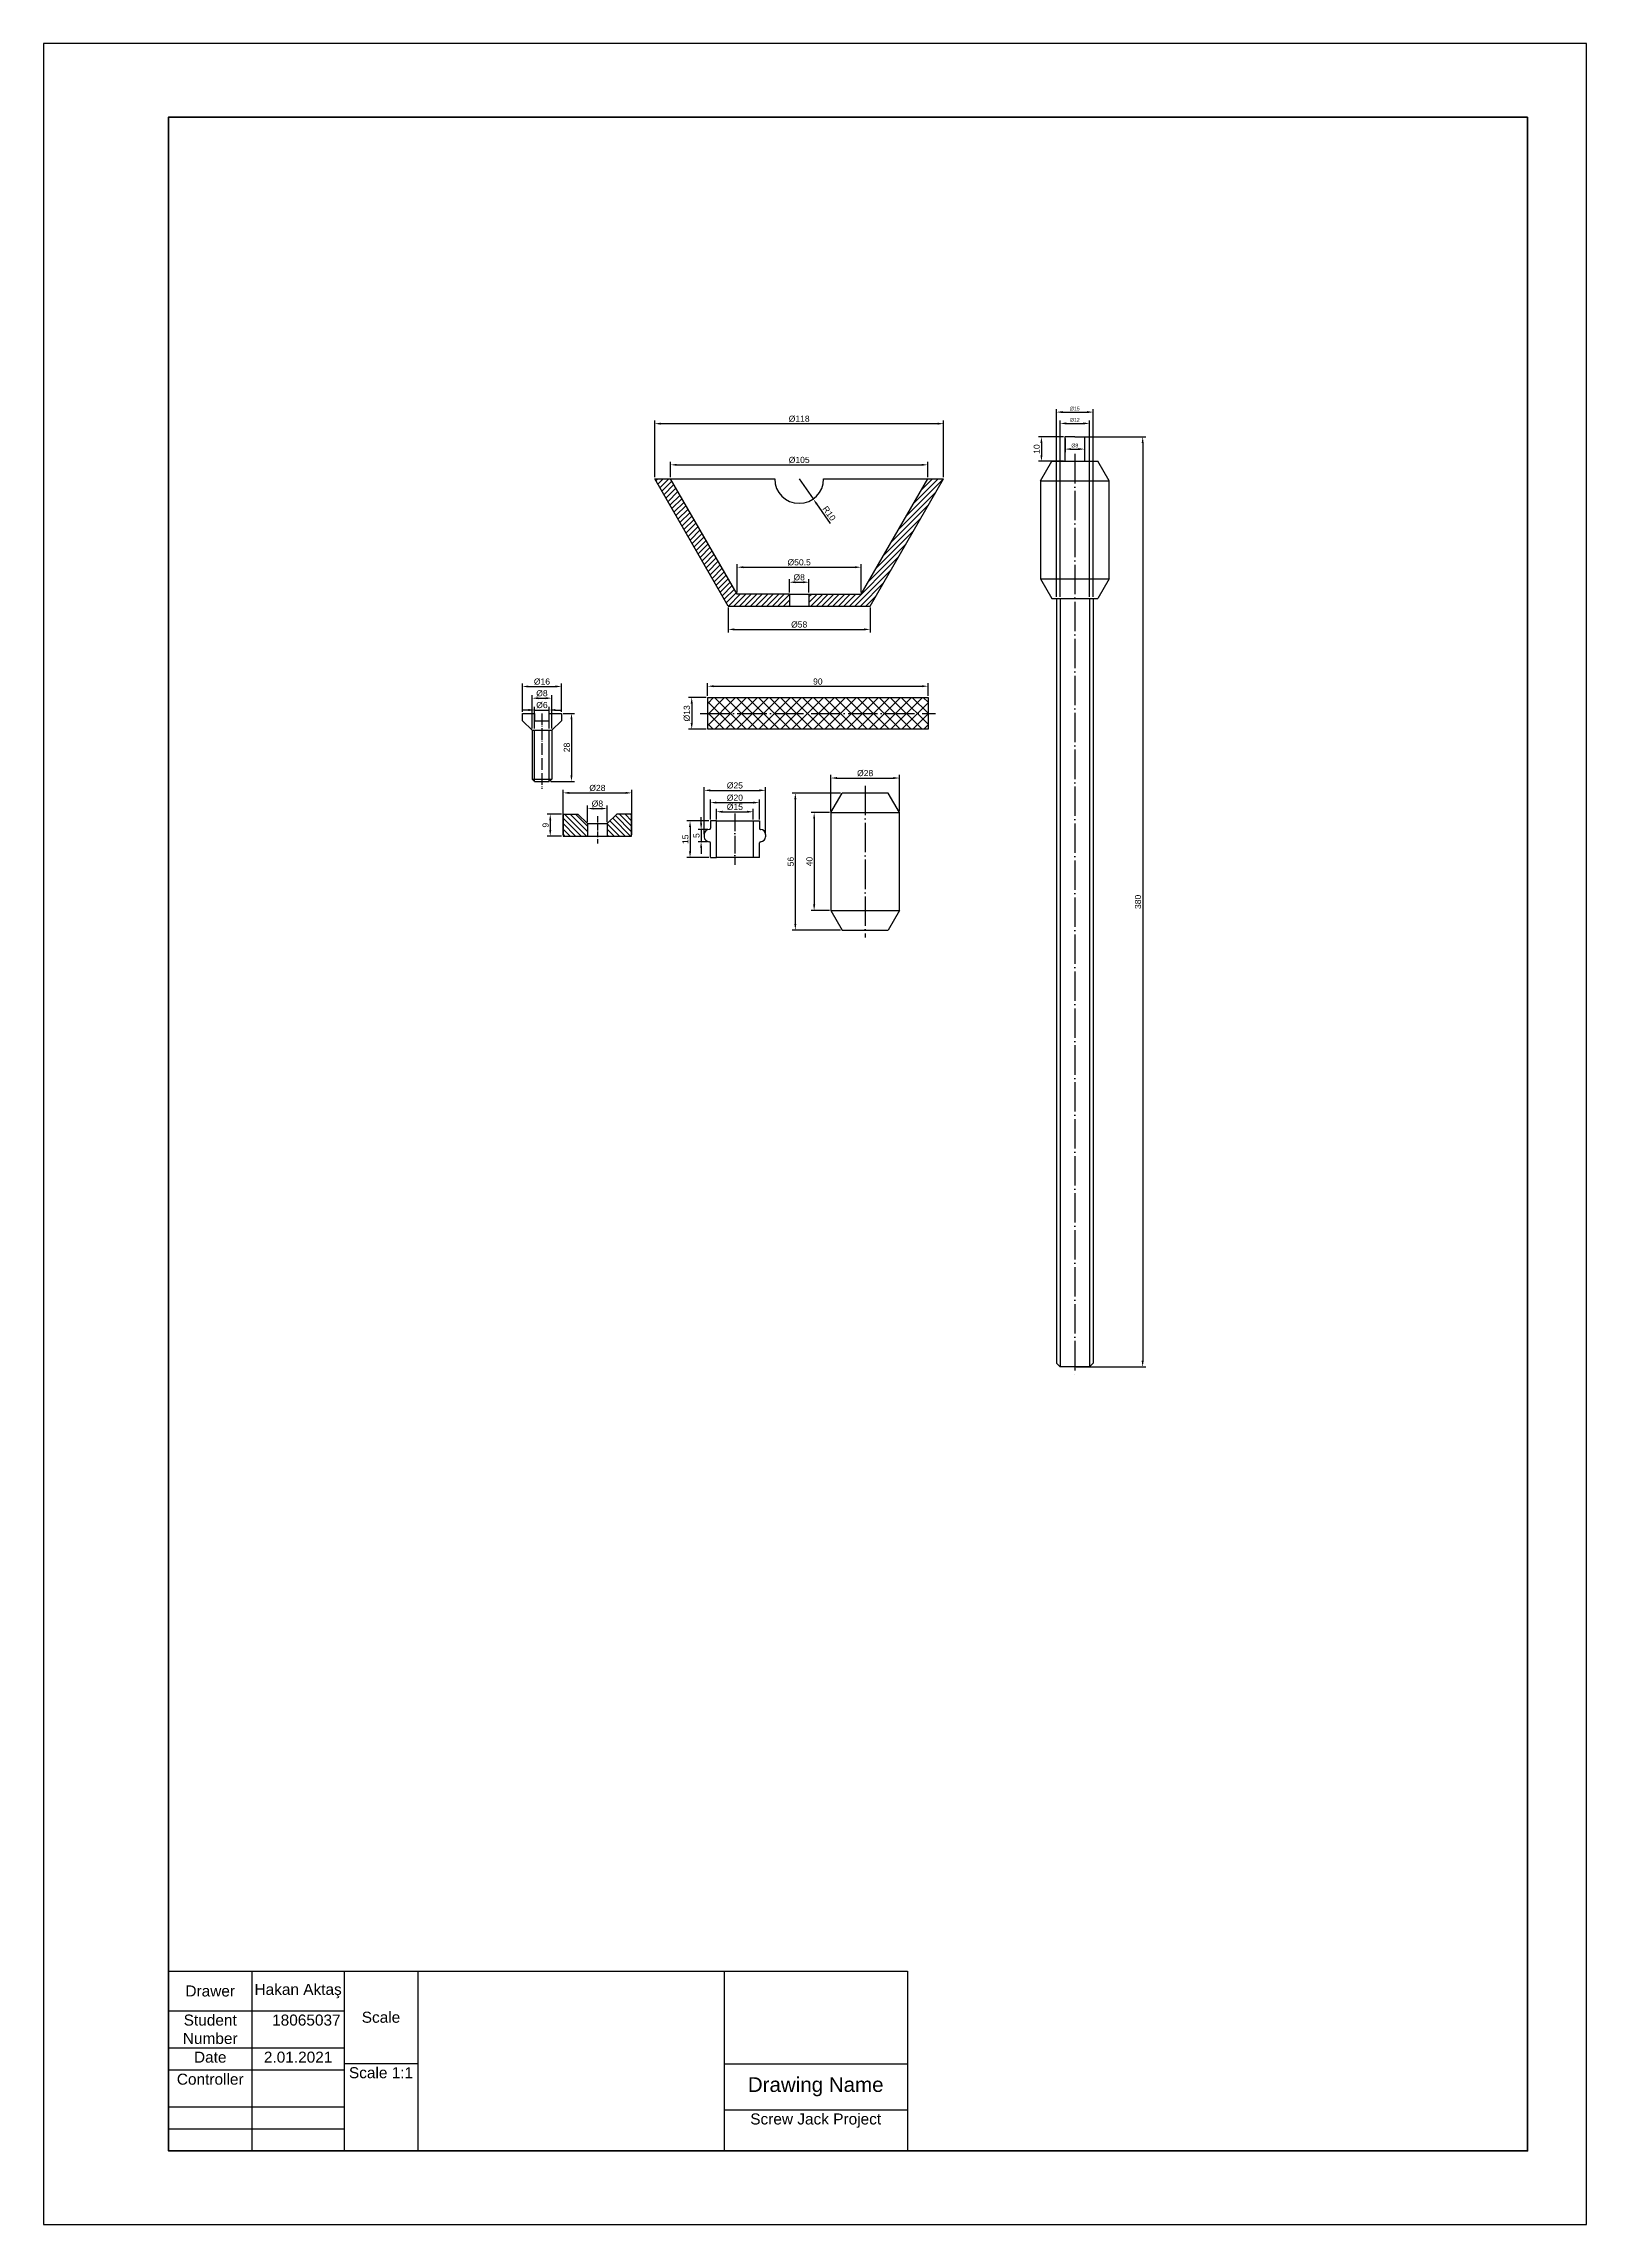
# Model space of a CAD drawing. Header units: millimetres. Extents: x 1170 to 8864, y 892 to 4301.
# Drawn here: x 7179 to 7809, y 892 to 1783 of the extents above; entities that cross this region are included whole.
import ezdxf

# ---------------------------------------------------------------- set-up
doc = ezdxf.new("R2010")
doc.units = ezdxf.units.MM
doc.linetypes.add('ACAD_ISO02W100', pattern=[15, 12, -3])
doc.linetypes.add('ACAD_ISO04W100', pattern=[30, 24, -3, 0, -3])
doc.layers.add('Nesne', color=7, linetype='Continuous', lineweight=50)
doc.layers.add('Ölçü', color=7, linetype='Continuous', lineweight=25)
doc.styles.get("Standard").update_dxf_attribs({"font": 'arial.ttf'})
doc.dimstyles.new('ISO-25', dxfattribs={"dimtxt": 2.5, "dimasz": 2.5, "dimexe": 1.25, "dimexo": 0.625, "dimtad": 1, "dimtxsty": 'Standard', "dimcen": 2.5, "dimadec": 0, "dimazin": 0, "dimtfac": 1, "dimtmove": 0, "dimatfit": 3, "dimfxl": 1, "dimarcsym": 0})
pattern_1 = [(45, (3993.9401, 381.2764), (-1.122532, 1.122532), [])]

msp = doc.modelspace()

# ---------------------------------------------------------------- blocks, each defined once
blk = doc.blocks.new('*D87')
at = {"color": 0, "lineweight": -2, "transparency": 16777216}
for p, q in [((7449.74, 1516.63), (7449.74, 1521.84)), ((7452.24, 1520.59), (7537.24, 1520.59)), ((7539.74, 1516.63), (7539.74, 1521.84))]:
    blk.add_line(p, q, dxfattribs=at)
at = {"color": 0, "transparency": 16777216}
for points in [[(7452.24, 1521.01), (7452.24, 1520.17), (7449.74, 1520.59)], [(7537.24, 1521.01), (7537.24, 1520.17), (7539.74, 1520.59)]]:
    blk.add_solid(points, dxfattribs=at)
at = {"layer": 'Defpoints', "color": 0, "transparency": 16777216}
for p in [(7449.74, 1516), (7539.74, 1520.59), (7539.74, 1516)]:
    blk.add_point(p, dxfattribs=at)
at = {"color": 0, "transparency": 16777216, "insert": (7494.74, 1522.49), "char_height": 2.5, "attachment_point": 5}
blk.add_mtext('90', dxfattribs=at)
blk = doc.blocks.new('*D88')
at = {"color": 0, "lineweight": -2, "transparency": 16777216}
for p, q in [((7449.12, 1516), (7441.98, 1516)), ((7443.23, 1513.5), (7443.23, 1505.5)), ((7449.12, 1503), (7441.98, 1503))]:
    blk.add_line(p, q, dxfattribs=at)
at = {"color": 0, "transparency": 16777216}
for points in [[(7442.81, 1513.5), (7443.65, 1513.5), (7443.23, 1516)], [(7442.81, 1505.5), (7443.65, 1505.5), (7443.23, 1503)]]:
    blk.add_solid(points, dxfattribs=at)
at = {"layer": 'Defpoints', "color": 0, "transparency": 16777216}
for p in [(7449.74, 1516), (7443.23, 1503), (7449.74, 1503)]:
    blk.add_point(p, dxfattribs=at)
at = {"color": 0, "transparency": 16777216, "insert": (7441.26, 1509.5), "char_height": 2.5, "attachment_point": 5, "rotation": 90}
blk.add_mtext('%%C13', dxfattribs=at)
blk = doc.blocks.new('*D89')
at = {"color": 0, "lineweight": -2, "transparency": 16777216}
for p, q in [((7499.44, 1468.93), (7491.98, 1468.93)), ((7493.23, 1466.43), (7493.23, 1431.43)), ((7499.44, 1428.93), (7491.98, 1428.93))]:
    blk.add_line(p, q, dxfattribs=at)
at = {"color": 0, "transparency": 16777216}
for points in [[(7492.82, 1466.43), (7493.65, 1466.43), (7493.23, 1468.93)], [(7492.82, 1431.43), (7493.65, 1431.43), (7493.23, 1428.93)]]:
    blk.add_solid(points, dxfattribs=at)
at = {"layer": 'Defpoints', "color": 0, "transparency": 16777216}
for p in [(7500.06, 1468.93), (7493.23, 1428.93), (7500.06, 1428.93)]:
    blk.add_point(p, dxfattribs=at)
at = {"color": 0, "transparency": 16777216, "insert": (7491.33, 1448.93), "char_height": 2.5, "attachment_point": 5, "rotation": 90}
blk.add_mtext('40', dxfattribs=at)
blk = doc.blocks.new('*D90')
at = {"color": 0, "lineweight": -2, "transparency": 16777216}
for p, q in [((7504.05, 1476.93), (7484.29, 1476.93)), ((7485.54, 1474.43), (7485.54, 1423.43)), ((7504.05, 1420.93), (7484.29, 1420.93))]:
    blk.add_line(p, q, dxfattribs=at)
at = {"color": 0, "transparency": 16777216}
for points in [[(7485.13, 1474.43), (7485.96, 1474.43), (7485.54, 1476.93)], [(7485.13, 1423.43), (7485.96, 1423.43), (7485.54, 1420.93)]]:
    blk.add_solid(points, dxfattribs=at)
at = {"layer": 'Defpoints', "color": 0, "transparency": 16777216}
for p in [(7504.68, 1476.93), (7485.54, 1420.93), (7504.68, 1420.93)]:
    blk.add_point(p, dxfattribs=at)
at = {"color": 0, "transparency": 16777216, "insert": (7483.64, 1448.93), "char_height": 2.5, "attachment_point": 5, "rotation": 90}
blk.add_mtext('56', dxfattribs=at)
blk = doc.blocks.new('*D91')
at = {"color": 0, "lineweight": -2, "transparency": 16777216}
for p, q in [((7593.67, 1557.1), (7593.67, 1629.21)), ((7596.17, 1627.96), (7603.17, 1627.96)), ((7605.67, 1557.1), (7605.67, 1629.21))]:
    blk.add_line(p, q, dxfattribs=at)
at = {"color": 0, "transparency": 16777216}
for points in [[(7596.17, 1628.38), (7596.17, 1627.54), (7593.67, 1627.96)], [(7603.17, 1628.38), (7603.17, 1627.54), (7605.67, 1627.96)]]:
    blk.add_solid(points, dxfattribs=at)
at = {"layer": 'Defpoints', "color": 0, "transparency": 16777216}
for p in [(7605.67, 1627.96), (7593.67, 1556.47), (7605.67, 1556.47)]:
    blk.add_point(p, dxfattribs=at)
at = {"color": 0, "transparency": 16777216, "insert": (7599.67, 1629.39), "char_height": 2.5, "attachment_point": 5}
blk.add_mtext('{\\H0.6x;%%C12}', dxfattribs=at)
blk = doc.blocks.new('*D92')
at = {"color": 0, "lineweight": -2, "transparency": 16777216}
for p, q in [((7595.67, 1621.85), (7595.67, 1616.22)), ((7603.67, 1621.85), (7603.67, 1616.22)), ((7598.17, 1617.47), (7601.17, 1617.47))]:
    blk.add_line(p, q, dxfattribs=at)
at = {"color": 0, "transparency": 16777216}
for points in [[(7598.17, 1617.89), (7598.17, 1617.06), (7595.67, 1617.47)], [(7601.17, 1617.89), (7601.17, 1617.06), (7603.67, 1617.47)]]:
    blk.add_solid(points, dxfattribs=at)
at = {"layer": 'Defpoints', "color": 0, "transparency": 16777216}
for p in [(7595.67, 1622.47), (7603.67, 1622.47), (7603.67, 1617.47)]:
    blk.add_point(p, dxfattribs=at)
at = {"color": 0, "transparency": 16777216, "insert": (7599.67, 1618.91), "char_height": 2.5, "attachment_point": 5}
blk.add_mtext('{\\H0.6x;%%C8}', dxfattribs=at)
blk = doc.blocks.new('*D93')
at = {"color": 0, "lineweight": -2, "transparency": 16777216}
for p, q in [((7592.17, 1557.1), (7592.17, 1633.83)), ((7594.67, 1632.58), (7604.67, 1632.58)), ((7607.17, 1557.1), (7607.17, 1633.83))]:
    blk.add_line(p, q, dxfattribs=at)
at = {"color": 0, "transparency": 16777216}
for points in [[(7594.67, 1633), (7594.67, 1632.16), (7592.17, 1632.58)], [(7604.67, 1633), (7604.67, 1632.16), (7607.17, 1632.58)]]:
    blk.add_solid(points, dxfattribs=at)
at = {"layer": 'Defpoints', "color": 0, "transparency": 16777216}
for p in [(7607.17, 1632.58), (7592.17, 1556.47), (7607.17, 1556.47)]:
    blk.add_point(p, dxfattribs=at)
at = {"color": 0, "transparency": 16777216, "insert": (7599.67, 1634.01), "char_height": 2.5, "attachment_point": 5}
blk.add_mtext('{\\H0.6x;%%C15}', dxfattribs=at)
blk = doc.blocks.new('*D94')
at = {"color": 0, "lineweight": -2, "transparency": 16777216}
for p, q in [((7400.71, 1465.08), (7400.71, 1471.86)), ((7403.21, 1470.61), (7406.21, 1470.61)), ((7408.71, 1465.08), (7408.71, 1471.86))]:
    blk.add_line(p, q, dxfattribs=at)
at = {"color": 0, "transparency": 16777216}
for points in [[(7403.21, 1471.02), (7403.21, 1470.19), (7400.71, 1470.61)], [(7406.21, 1471.02), (7406.21, 1470.19), (7408.71, 1470.61)]]:
    blk.add_solid(points, dxfattribs=at)
at = {"layer": 'Defpoints', "color": 0, "transparency": 16777216}
for p in [(7408.71, 1470.61), (7400.71, 1464.46), (7408.71, 1464.46)]:
    blk.add_point(p, dxfattribs=at)
at = {"color": 0, "transparency": 16777216, "insert": (7404.71, 1472.58), "char_height": 2.5, "attachment_point": 5}
blk.add_mtext('%%C8', dxfattribs=at)
blk = doc.blocks.new('*D95')
at = {"color": 0, "lineweight": -2, "transparency": 16777216}
for p, q in [((7390.71, 1459.92), (7390.71, 1478.26)), ((7393.21, 1477.01), (7416.21, 1477.01)), ((7418.71, 1459.92), (7418.71, 1478.26))]:
    blk.add_line(p, q, dxfattribs=at)
at = {"color": 0, "transparency": 16777216}
for points in [[(7393.21, 1477.42), (7393.21, 1476.59), (7390.71, 1477.01)], [(7416.21, 1477.42), (7416.21, 1476.59), (7418.71, 1477.01)]]:
    blk.add_solid(points, dxfattribs=at)
at = {"layer": 'Defpoints', "color": 0, "transparency": 16777216}
for p in [(7418.71, 1477.01), (7390.71, 1459.3), (7418.71, 1459.3)]:
    blk.add_point(p, dxfattribs=at)
at = {"color": 0, "transparency": 16777216, "insert": (7404.71, 1478.98), "char_height": 2.5, "attachment_point": 5}
blk.add_mtext('%%C28', dxfattribs=at)
blk = doc.blocks.new('*D96')
at = {"color": 0, "lineweight": -2, "transparency": 16777216}
for p, q in [((7390.08, 1468.3), (7384.21, 1468.3)), ((7385.46, 1465.8), (7385.46, 1461.8)), ((7390.08, 1459.3), (7384.21, 1459.3))]:
    blk.add_line(p, q, dxfattribs=at)
at = {"color": 0, "transparency": 16777216}
for points in [[(7385.05, 1465.8), (7385.88, 1465.8), (7385.46, 1468.3)], [(7385.05, 1461.8), (7385.88, 1461.8), (7385.46, 1459.3)]]:
    blk.add_solid(points, dxfattribs=at)
at = {"layer": 'Defpoints', "color": 0, "transparency": 16777216}
for p in [(7390.71, 1468.3), (7385.46, 1459.3), (7390.71, 1459.3)]:
    blk.add_point(p, dxfattribs=at)
at = {"color": 0, "transparency": 16777216, "insert": (7383.56, 1463.8), "char_height": 2.5, "attachment_point": 5, "rotation": 90}
blk.add_mtext('9', dxfattribs=at)
blk = doc.blocks.new('*D97')
at = {"color": 0, "lineweight": -2, "transparency": 16777216}
for p, q in [((7600.29, 1622.47), (7628.64, 1622.47)), ((7627.39, 1619.97), (7627.39, 1244.97)), ((7600.29, 1242.47), (7628.64, 1242.47))]:
    blk.add_line(p, q, dxfattribs=at)
at = {"color": 0, "transparency": 16777216}
for points in [[(7626.97, 1619.97), (7627.8, 1619.97), (7627.39, 1622.47)], [(7626.97, 1244.97), (7627.8, 1244.97), (7627.39, 1242.47)]]:
    blk.add_solid(points, dxfattribs=at)
at = {"layer": 'Defpoints', "color": 0, "transparency": 16777216}
for p in [(7599.67, 1622.47), (7599.67, 1242.47), (7627.39, 1242.47)]:
    blk.add_point(p, dxfattribs=at)
at = {"color": 0, "transparency": 16777216, "insert": (7625.49, 1432.47), "char_height": 2.5, "attachment_point": 5, "rotation": 90}
blk.add_mtext('380', dxfattribs=at)
blk = doc.blocks.new('*D98')
at = {"color": 0, "lineweight": -2, "transparency": 16777216}
for p, q in [((7428.11, 1605.94), (7428.11, 1629.11)), ((7430.61, 1627.86), (7543.61, 1627.86)), ((7546.11, 1605.94), (7546.11, 1629.11))]:
    blk.add_line(p, q, dxfattribs=at)
at = {"color": 0, "transparency": 16777216}
for points in [[(7430.61, 1628.28), (7430.61, 1627.44), (7428.11, 1627.86)], [(7543.61, 1628.28), (7543.61, 1627.44), (7546.11, 1627.86)]]:
    blk.add_solid(points, dxfattribs=at)
at = {"layer": 'Defpoints', "color": 0, "transparency": 16777216}
for p in [(7546.11, 1627.86), (7428.11, 1605.31), (7546.11, 1605.31)]:
    blk.add_point(p, dxfattribs=at)
at = {"color": 0, "transparency": 16777216, "insert": (7487.11, 1629.83), "char_height": 2.5, "attachment_point": 5}
blk.add_mtext('%%C118', dxfattribs=at)
blk = doc.blocks.new('*D99')
at = {"color": 0, "lineweight": -2, "transparency": 16777216}
for p, q in [((7458.11, 1552.72), (7458.11, 1542.54)), ((7516.11, 1552.72), (7516.11, 1542.54)), ((7460.61, 1543.79), (7513.61, 1543.79))]:
    blk.add_line(p, q, dxfattribs=at)
at = {"color": 0, "transparency": 16777216}
for points in [[(7460.61, 1544.2), (7460.61, 1543.37), (7458.11, 1543.79)], [(7513.61, 1544.2), (7513.61, 1543.37), (7516.11, 1543.79)]]:
    blk.add_solid(points, dxfattribs=at)
at = {"layer": 'Defpoints', "color": 0, "transparency": 16777216}
for p in [(7458.11, 1553.35), (7516.11, 1553.35), (7516.11, 1543.79)]:
    blk.add_point(p, dxfattribs=at)
at = {"color": 0, "transparency": 16777216, "insert": (7487.11, 1545.76), "char_height": 2.5, "attachment_point": 5}
blk.add_mtext('%%C58', dxfattribs=at)
blk = doc.blocks.new('*D100')
at = {"color": 0, "lineweight": -2, "transparency": 16777216}
for p, q in [((7483.11, 1558.82), (7483.11, 1564.33)), ((7485.61, 1563.08), (7488.61, 1563.08)), ((7491.11, 1558.82), (7491.11, 1564.33))]:
    blk.add_line(p, q, dxfattribs=at)
at = {"color": 0, "transparency": 16777216}
for points in [[(7485.61, 1563.5), (7485.61, 1562.66), (7483.11, 1563.08)], [(7488.61, 1563.5), (7488.61, 1562.66), (7491.11, 1563.08)]]:
    blk.add_solid(points, dxfattribs=at)
at = {"layer": 'Defpoints', "color": 0, "transparency": 16777216}
for p in [(7491.11, 1563.08), (7483.11, 1558.19), (7491.11, 1558.19)]:
    blk.add_point(p, dxfattribs=at)
at = {"color": 0, "transparency": 16777216, "insert": (7487.11, 1565.05), "char_height": 2.5, "attachment_point": 5}
blk.add_mtext('%%C8', dxfattribs=at)
blk = doc.blocks.new('*D101')
at = {"color": 0, "lineweight": -2, "transparency": 16777216}
for p, q in [((7487.11, 1605.31), (7492.85, 1597.13)), ((7499.87, 1587.13), (7494.29, 1595.08))]:
    blk.add_line(p, q, dxfattribs=at)
at = {"color": 0, "transparency": 16777216}
blk.add_solid([(7494.63, 1595.32), (7493.95, 1594.84), (7492.85, 1597.13)], dxfattribs=at)
at = {"layer": 'Defpoints', "color": 0, "transparency": 16777216}
for p in [(7487.11, 1605.31), (7492.85, 1597.13)]:
    blk.add_point(p, dxfattribs=at)
at = {"color": 0, "transparency": 16777216, "insert": (7499.35, 1591.17), "char_height": 2.5, "attachment_point": 5, "rotation": 305.05245}
blk.add_mtext('R10', dxfattribs=at)
blk = doc.blocks.new('*D102')
at = {"color": 0, "lineweight": -2, "transparency": 16777216}
for p, q in [((7434.62, 1605.94), (7434.62, 1612.28)), ((7437.12, 1611.03), (7537.1, 1611.03)), ((7539.6, 1605.94), (7539.6, 1612.28))]:
    blk.add_line(p, q, dxfattribs=at)
at = {"color": 0, "transparency": 16777216}
for points in [[(7437.12, 1611.45), (7437.12, 1610.62), (7434.62, 1611.03)], [(7537.1, 1611.45), (7537.1, 1610.62), (7539.6, 1611.03)]]:
    blk.add_solid(points, dxfattribs=at)
at = {"layer": 'Defpoints', "color": 0, "transparency": 16777216}
for p in [(7434.62, 1605.31), (7539.6, 1611.03), (7539.6, 1605.31)]:
    blk.add_point(p, dxfattribs=at)
at = {"color": 0, "transparency": 16777216, "insert": (7487.11, 1613.01), "char_height": 2.5, "attachment_point": 5}
blk.add_mtext('%%C105', dxfattribs=at)
blk = doc.blocks.new('*D103')
at = {"color": 0, "lineweight": -2, "transparency": 16777216}
for p, q in [((7461.83, 1558.82), (7461.83, 1570.46)), ((7464.33, 1569.21), (7509.89, 1569.21)), ((7512.39, 1558.82), (7512.39, 1570.46))]:
    blk.add_line(p, q, dxfattribs=at)
at = {"color": 0, "transparency": 16777216}
for points in [[(7464.33, 1569.62), (7464.33, 1568.79), (7461.83, 1569.21)], [(7509.89, 1569.62), (7509.89, 1568.79), (7512.39, 1569.21)]]:
    blk.add_solid(points, dxfattribs=at)
at = {"layer": 'Defpoints', "color": 0, "transparency": 16777216}
for p in [(7512.39, 1569.21), (7461.83, 1558.19), (7512.39, 1558.19)]:
    blk.add_point(p, dxfattribs=at)
at = {"color": 0, "transparency": 16777216, "insert": (7487.11, 1571.18), "char_height": 2.5, "attachment_point": 5}
blk.add_mtext('%%C50.5', dxfattribs=at)
blk = doc.blocks.new('*D104')
at = {"color": 0, "lineweight": -2, "transparency": 16777216}
for p, q in [((7374.07, 1510.13), (7374.07, 1521.73)), ((7376.57, 1520.48), (7387.57, 1520.48)), ((7390.07, 1510.13), (7390.07, 1521.73))]:
    blk.add_line(p, q, dxfattribs=at)
at = {"color": 0, "transparency": 16777216}
for points in [[(7376.57, 1520.89), (7376.57, 1520.06), (7374.07, 1520.48)], [(7387.57, 1520.89), (7387.57, 1520.06), (7390.07, 1520.48)]]:
    blk.add_solid(points, dxfattribs=at)
at = {"layer": 'Defpoints', "color": 0, "transparency": 16777216}
for p in [(7390.07, 1520.48), (7374.07, 1509.5), (7390.07, 1509.5)]:
    blk.add_point(p, dxfattribs=at)
at = {"color": 0, "transparency": 16777216, "insert": (7382.07, 1522.45), "char_height": 2.5, "attachment_point": 5}
blk.add_mtext('%%C16', dxfattribs=at)
blk = doc.blocks.new('*D105')
at = {"color": 0, "lineweight": -2, "transparency": 16777216}
for p, q in [((7378.07, 1503.29), (7378.07, 1516.95)), ((7380.57, 1515.7), (7383.57, 1515.7)), ((7386.07, 1503.29), (7386.07, 1516.95))]:
    blk.add_line(p, q, dxfattribs=at)
at = {"color": 0, "transparency": 16777216}
for points in [[(7380.57, 1516.12), (7380.57, 1515.28), (7378.07, 1515.7)], [(7383.57, 1516.12), (7383.57, 1515.28), (7386.07, 1515.7)]]:
    blk.add_solid(points, dxfattribs=at)
at = {"layer": 'Defpoints', "color": 0, "transparency": 16777216}
for p in [(7386.07, 1515.7), (7378.07, 1502.66), (7386.07, 1502.66)]:
    blk.add_point(p, dxfattribs=at)
at = {"color": 0, "transparency": 16777216, "insert": (7382.07, 1517.67), "char_height": 2.5, "attachment_point": 5}
blk.add_mtext('%%C8', dxfattribs=at)
blk = doc.blocks.new('*D106')
at = {"color": 0, "lineweight": -2, "transparency": 16777216}
for p, q in [((7390.7, 1509.5), (7395.39, 1509.5)), ((7394.14, 1507), (7394.14, 1484.16)), ((7385.7, 1481.66), (7395.39, 1481.66))]:
    blk.add_line(p, q, dxfattribs=at)
at = {"color": 0, "transparency": 16777216}
for points in [[(7393.72, 1507), (7394.55, 1507), (7394.14, 1509.5)], [(7393.72, 1484.16), (7394.55, 1484.16), (7394.14, 1481.66)]]:
    blk.add_solid(points, dxfattribs=at)
at = {"layer": 'Defpoints', "color": 0, "transparency": 16777216}
for p in [(7390.07, 1509.5), (7385.07, 1481.66), (7394.14, 1481.66)]:
    blk.add_point(p, dxfattribs=at)
at = {"color": 0, "transparency": 16777216, "insert": (7392.24, 1495.58), "char_height": 2.5, "attachment_point": 5, "rotation": 90}
blk.add_mtext('28', dxfattribs=at)
blk = doc.blocks.new('*D107')
at = {"color": 0, "lineweight": -2, "transparency": 16777216}
for p, q in [((7376.57, 1510.87), (7374.07, 1510.87)), ((7379.07, 1503.29), (7379.07, 1512.12)), ((7379.07, 1510.87), (7385.07, 1510.87)), ((7385.07, 1503.29), (7385.07, 1512.12)), ((7387.57, 1510.87), (7390.07, 1510.87))]:
    blk.add_line(p, q, dxfattribs=at)
at = {"color": 0, "transparency": 16777216}
for points in [[(7376.57, 1511.28), (7376.57, 1510.45), (7379.07, 1510.87)], [(7387.57, 1511.28), (7387.57, 1510.45), (7385.07, 1510.87)]]:
    blk.add_solid(points, dxfattribs=at)
at = {"layer": 'Defpoints', "color": 0, "transparency": 16777216}
for p in [(7385.07, 1510.87), (7379.07, 1502.66), (7385.07, 1502.66)]:
    blk.add_point(p, dxfattribs=at)
at = {"color": 0, "transparency": 16777216, "insert": (7382.07, 1512.84), "char_height": 2.5, "attachment_point": 5}
blk.add_mtext('%%C6', dxfattribs=at)
blk = doc.blocks.new('*D108')
at = {"color": 0, "lineweight": -2, "transparency": 16777216}
for p, q in [((7449.76, 1462.06), (7445.82, 1462.06)), ((7447.07, 1464.56), (7447.07, 1467.06)), ((7447.07, 1462.06), (7447.07, 1457.06)), ((7449.69, 1457.06), (7445.82, 1457.06)), ((7447.07, 1454.56), (7447.07, 1452.06))]:
    blk.add_line(p, q, dxfattribs=at)
at = {"color": 0, "transparency": 16777216}
for points in [[(7446.65, 1464.56), (7447.49, 1464.56), (7447.07, 1462.06)], [(7446.65, 1454.56), (7447.49, 1454.56), (7447.07, 1457.06)]]:
    blk.add_solid(points, dxfattribs=at)
at = {"layer": 'Defpoints', "color": 0, "transparency": 16777216}
for p in [(7450.39, 1462.06), (7447.07, 1457.06), (7450.32, 1457.06)]:
    blk.add_point(p, dxfattribs=at)
at = {"color": 0, "transparency": 16777216, "insert": (7445.17, 1459.56), "char_height": 2.5, "attachment_point": 5, "rotation": 90}
blk.add_mtext('5', dxfattribs=at)
blk = doc.blocks.new('*D109')
at = {"color": 0, "lineweight": -2, "transparency": 16777216}
for p, q in [((7450.22, 1465.56), (7441.3, 1465.56)), ((7442.55, 1463.06), (7442.55, 1453.06)), ((7450.22, 1450.56), (7441.3, 1450.56))]:
    blk.add_line(p, q, dxfattribs=at)
at = {"color": 0, "transparency": 16777216}
for points in [[(7442.13, 1463.06), (7442.97, 1463.06), (7442.55, 1465.56)], [(7442.13, 1453.06), (7442.97, 1453.06), (7442.55, 1450.56)]]:
    blk.add_solid(points, dxfattribs=at)
at = {"layer": 'Defpoints', "color": 0, "transparency": 16777216}
for p in [(7450.85, 1465.56), (7442.55, 1450.56), (7450.85, 1450.56)]:
    blk.add_point(p, dxfattribs=at)
at = {"color": 0, "transparency": 16777216, "insert": (7440.65, 1458.06), "char_height": 2.5, "attachment_point": 5, "rotation": 90}
blk.add_mtext('15', dxfattribs=at)
blk = doc.blocks.new('*D110')
at = {"color": 0, "lineweight": -2, "transparency": 16777216}
for p, q in [((7453.35, 1466.19), (7453.35, 1470.54)), ((7468.35, 1466.19), (7468.35, 1470.54)), ((7455.85, 1469.29), (7465.85, 1469.29))]:
    blk.add_line(p, q, dxfattribs=at)
at = {"color": 0, "transparency": 16777216}
for points in [[(7455.85, 1469.71), (7455.85, 1468.87), (7453.35, 1469.29)], [(7465.85, 1469.71), (7465.85, 1468.87), (7468.35, 1469.29)]]:
    blk.add_solid(points, dxfattribs=at)
at = {"layer": 'Defpoints', "color": 0, "transparency": 16777216}
for p in [(7453.35, 1465.56), (7468.35, 1469.29), (7468.35, 1465.56)]:
    blk.add_point(p, dxfattribs=at)
at = {"color": 0, "transparency": 16777216, "insert": (7460.85, 1471.26), "char_height": 2.5, "attachment_point": 5}
blk.add_mtext('%%C15', dxfattribs=at)
blk = doc.blocks.new('*D111')
at = {"color": 0, "lineweight": -2, "transparency": 16777216}
for p, q in [((7450.85, 1466.19), (7450.85, 1474.29)), ((7453.35, 1473.04), (7468.35, 1473.04)), ((7470.85, 1466.19), (7470.85, 1474.29))]:
    blk.add_line(p, q, dxfattribs=at)
at = {"color": 0, "transparency": 16777216}
for points in [[(7453.35, 1473.46), (7453.35, 1472.62), (7450.85, 1473.04)], [(7468.35, 1473.46), (7468.35, 1472.62), (7470.85, 1473.04)]]:
    blk.add_solid(points, dxfattribs=at)
at = {"layer": 'Defpoints', "color": 0, "transparency": 16777216}
for p in [(7470.85, 1473.04), (7450.85, 1465.56), (7470.85, 1465.56)]:
    blk.add_point(p, dxfattribs=at)
at = {"color": 0, "transparency": 16777216, "insert": (7460.85, 1475.01), "char_height": 2.5, "attachment_point": 5}
blk.add_mtext('%%C20', dxfattribs=at)
blk = doc.blocks.new('*D112')
at = {"color": 0, "lineweight": -2, "transparency": 16777216}
for p, q in [((7448.35, 1460.19), (7448.35, 1479.29)), ((7473.35, 1460.19), (7473.35, 1479.29)), ((7450.85, 1478.04), (7470.85, 1478.04))]:
    blk.add_line(p, q, dxfattribs=at)
at = {"color": 0, "transparency": 16777216}
for points in [[(7450.85, 1478.46), (7450.85, 1477.62), (7448.35, 1478.04)], [(7470.85, 1478.46), (7470.85, 1477.62), (7473.35, 1478.04)]]:
    blk.add_solid(points, dxfattribs=at)
at = {"layer": 'Defpoints', "color": 0, "transparency": 16777216}
for p in [(7473.35, 1478.04), (7448.35, 1459.56), (7473.35, 1459.56)]:
    blk.add_point(p, dxfattribs=at)
at = {"color": 0, "transparency": 16777216, "insert": (7460.85, 1480.01), "char_height": 2.5, "attachment_point": 5}
blk.add_mtext('%%C25', dxfattribs=at)
blk = doc.blocks.new('*D86')
at = {"color": 0, "lineweight": -2, "transparency": 16777216}
for p, q in [((7500.06, 1469.55), (7500.06, 1484.33)), ((7502.56, 1483.08), (7525.56, 1483.08)), ((7528.06, 1469.55), (7528.06, 1484.33))]:
    blk.add_line(p, q, dxfattribs=at)
at = {"color": 0, "transparency": 16777216}
for points in [[(7502.56, 1483.5), (7502.56, 1482.66), (7500.06, 1483.08)], [(7525.56, 1483.5), (7525.56, 1482.66), (7528.06, 1483.08)]]:
    blk.add_solid(points, dxfattribs=at)
at = {"layer": 'Defpoints', "color": 0, "transparency": 16777216}
for p in [(7528.06, 1483.08), (7500.06, 1468.93), (7528.06, 1468.93)]:
    blk.add_point(p, dxfattribs=at)
at = {"color": 0, "transparency": 16777216, "insert": (7514.06, 1485.05), "char_height": 2.5, "attachment_point": 5}
blk.add_mtext('%%C28', dxfattribs=at)
blk = doc.blocks.new('*D113')
at = {"color": 0, "lineweight": -2, "transparency": 16777216}
for p, q in [((7595.04, 1622.47), (7584.79, 1622.47)), ((7586.04, 1619.97), (7586.04, 1614.97)), ((7595.04, 1612.47), (7584.79, 1612.47))]:
    blk.add_line(p, q, dxfattribs=at)
at = {"color": 0, "transparency": 16777216}
for points in [[(7585.63, 1619.97), (7586.46, 1619.97), (7586.04, 1622.47)], [(7585.63, 1614.97), (7586.46, 1614.97), (7586.04, 1612.47)]]:
    blk.add_solid(points, dxfattribs=at)
at = {"layer": 'Defpoints', "color": 0, "transparency": 16777216}
for p in [(7595.67, 1622.47), (7586.04, 1612.47), (7595.67, 1612.47)]:
    blk.add_point(p, dxfattribs=at)
at = {"color": 0, "transparency": 16777216, "insert": (7584.14, 1617.47), "char_height": 2.5, "attachment_point": 5, "rotation": 90}
blk.add_mtext('10', dxfattribs=at)
blk = doc.blocks.new('*T117')
at = {"color": 0, "linetype": 'ByBlock', "lineweight": -2, "transparency": 16777216}
for p, q in [((0, 0), (71.77, 0)), ((0, 0), (0, -73.46)), ((34.07, 0), (34.07, -73.46)), ((71.77, 0), (71.77, -73.46)), ((0, -16.23), (71.77, -16.23)), ((0, -31.38), (71.77, -31.38)), ((0, -40.38), (71.77, -40.38)), ((0, -55.46), (71.77, -55.46)), ((0, -64.46), (71.77, -64.46)), ((0, -73.46), (71.77, -73.46))]:
    blk.add_line(p, q, dxfattribs=at)
at = {"color": 0, "transparency": 16777216, "char_height": 4.5}
for s, insert, width, attachment_point in [('Drawer', (17.03, -8.12), 31.0679, 5), ('Hakan Aktaş', (52.92, -8.12), 34.706, 5), ('Student Number', (17.03, -17.73), 31.0679, 2), ('18065037', (70.27, -17.73), 34.706, 3), ('Date', (17.03, -32.88), 31.0679, 2), ('2.01.2021', (52.92, -32.88), 34.706, 2), ('Controller', (17.03, -41.88), 31.0679, 2)]:
    blk.add_mtext(s, dxfattribs=dict(at, insert=insert, width=width, attachment_point=attachment_point))
blk = doc.blocks.new('*T118')
at = {"color": 0, "linetype": 'ByBlock', "lineweight": -2, "transparency": 16777216}
for p, q in [((0, 0), (30, 0)), ((0, 0), (0, -73.46)), ((30, 0), (30, -73.46)), ((0, -37.73), (30, -37.73)), ((0, -73.46), (30, -73.46))]:
    blk.add_line(p, q, dxfattribs=at)
at = {"color": 0, "transparency": 16777216, "char_height": 4.5, "width": 27}
for s, insert, attachment_point in [('Scale', (15, -18.86), 5), ('Scale 1:1', (15, -39.23), 2)]:
    blk.add_mtext(s, dxfattribs=dict(at, insert=insert, attachment_point=attachment_point))
blk = doc.blocks.new('*T119')
at = {"color": 0, "linetype": 'ByBlock', "lineweight": -2, "transparency": 16777216}
for p, q in [((0, 0), (125.09, 0)), ((0, 0), (0, -73.46)), ((125.09, 0), (125.09, -73.46)), ((0, -73.46), (125.09, -73.46))]:
    blk.add_line(p, q, dxfattribs=at)
blk = doc.blocks.new('*T120')
at = {"color": 0, "linetype": 'ByBlock', "lineweight": -2, "transparency": 16777216}
for p, q in [((0, 0), (74.85, 0)), ((0, 0), (0, -37.83)), ((74.85, 0), (74.85, -37.83)), ((0, -37.83), (74.85, -37.83))]:
    blk.add_line(p, q, dxfattribs=at)
blk = doc.blocks.new('*T121')
at = {"color": 0, "linetype": 'ByBlock', "lineweight": -2, "transparency": 16777216}
for p, q in [((0, 0), (74.85, 0)), ((0, 0), (0, -35.63)), ((74.85, 0), (74.85, -35.63)), ((0, -18.81), (74.85, -18.81)), ((0, -35.63), (74.85, -35.63))]:
    blk.add_line(p, q, dxfattribs=at)
at = {"color": 0, "transparency": 16777216, "width": 71.85}
for s, insert, char_height, attachment_point in [('Drawing Name', (37.42, -9.41), 6, 5), ('Screw Jack Project', (37.42, -20.31), 4.5, 2)]:
    blk.add_mtext(s, dxfattribs=dict(at, insert=insert, char_height=char_height, attachment_point=attachment_point))

# ---------------------------------------------------------------- dimensions: what is measured, and where the dimension line sits
at = {"color": 0}
for base, p1, p2, text, picture, middle in [((7546.109, 1627.86), (7428.109, 1605.311), (7546.109, 1605.311), '%%C<>', '*D98', (7487.109, 1629.831)), ((7539.597, 1611.035), (7434.621, 1605.311), (7539.597, 1605.311), '%%C105', '*D102', (7487.109, 1613.006)), ((7516.109, 1543.788), (7458.109, 1553.35), (7516.109, 1553.35), '%%C<>', '*D99', (7487.109, 1545.76)), ((7385.072, 1510.867), (7379.072, 1502.663), (7385.072, 1502.663), '%%C6', '*D107', (7382.072, 1512.838)), ((7473.346, 1478.039), (7448.346, 1459.56), (7473.346, 1459.56), '%%C<>', '*D112', (7460.846, 1480.011)), ((7528.061, 1483.081), (7500.061, 1468.928), (7528.061, 1468.928), '%%C<>', '*D86', (7514.061, 1485.053)), ((7470.846, 1473.039), (7450.846, 1465.56), (7470.846, 1465.56), '%%C20', '*D111', (7460.846, 1475.011)), ((7468.346, 1469.289), (7453.346, 1465.56), (7468.346, 1465.56), '%%C15', '*D110', (7460.846, 1471.261))]:
    dim = msp.add_linear_dim(base=base, p1=p1, p2=p2, text=text, dimstyle='ISO-25', dxfattribs=at)
    dim.commit()
    dim.dimension.update_dxf_attribs({"geometry": picture, "text_midpoint": middle})
dim = msp.add_linear_dim(base=(7607.166, 1632.581), p1=(7592.166, 1556.475), p2=(7607.166, 1556.475), text='{\\H0.6x;%%C15}', dimstyle='ISO-25', override={"dimtxt": 2.5})
dim.commit()
dim.dimension.update_dxf_attribs({"geometry": '*D93', "text_midpoint": (7599.666, 1632.581), "dimtype": 160})
dim = msp.add_linear_dim(base=(7605.666, 1627.96), p1=(7593.666, 1556.475), p2=(7605.666, 1556.475), text='{\\H0.6x;%%C12}', dimstyle='ISO-25')
dim.commit()
dim.dimension.update_dxf_attribs({"geometry": '*D91', "text_midpoint": (7599.666, 1627.96), "dimtype": 160})
for base, p1, p2, picture, middle in [((7586.044, 1612.475), (7595.666, 1622.475), (7595.666, 1612.475), '*D113', (7584.143, 1617.475)), ((7627.388, 1242.475), (7599.666, 1622.475), (7599.667, 1242.475), '*D97', (7625.486, 1432.475)), ((7442.549, 1450.56), (7450.846, 1465.56), (7450.846, 1450.56), '*D109', (7440.647, 1458.06)), ((7447.071, 1457.06), (7450.388, 1462.062), (7450.318, 1457.06), '*D108', (7445.175, 1459.561))]:
    dim = msp.add_linear_dim(base=base, p1=p1, p2=p2, angle=90, dimstyle='ISO-25', dxfattribs=at)
    dim.commit()
    dim.dimension.update_dxf_attribs({"geometry": picture, "text_midpoint": middle})
dim = msp.add_linear_dim(base=(7603.666, 1617.475), p1=(7595.666, 1622.475), p2=(7603.666, 1622.475), text='{\\H0.6x;%%C8}', dimstyle='ISO-25', override={"dimtxt": 2.5}, dxfattribs=at)
dim.commit()
dim.dimension.update_dxf_attribs({"geometry": '*D92', "text_midpoint": (7599.666, 1618.907)})
dim = msp.add_radius_dim(center=(7487.109, 1605.311), mpoint=(7492.852, 1597.125), dimstyle='ISO-25', dxfattribs=at)
dim.commit()
dim.dimension.update_dxf_attribs({"geometry": '*D101', "text_midpoint": (7499.352, 1591.171)})
for base, p1, p2, text, picture, middle in [((7512.392, 1569.205), (7461.826, 1558.191), (7512.392, 1558.191), '%%C50.5', '*D103', (7487.109, 1569.205)), ((7491.109, 1563.08), (7483.109, 1558.191), (7491.109, 1558.191), '%%C<>', '*D100', (7487.109, 1563.08)), ((7390.072, 1520.477), (7374.072, 1509.504), (7390.072, 1509.504), '%%C<>', '*D104', (7382.072, 1520.477)), ((7386.072, 1515.698), (7378.072, 1502.663), (7386.072, 1502.663), '%%C8', '*D105', (7382.072, 1515.698))]:
    dim = msp.add_linear_dim(base=base, p1=p1, p2=p2, text=text, dimstyle='ISO-25', dxfattribs=at)
    dim.commit()
    dim.dimension.update_dxf_attribs({"geometry": picture, "text_midpoint": middle, "dimtype": 160})
dim = msp.add_linear_dim(base=(7539.745, 1520.591), p1=(7449.745, 1516.005), p2=(7539.745, 1516.005), text='90', dimstyle='ISO-25')
dim.commit()
dim.dimension.update_dxf_attribs({"geometry": '*D87', "text_midpoint": (7494.745, 1522.493)})
dim = msp.add_linear_dim(base=(7443.231, 1503.005), p1=(7449.745, 1516.005), p2=(7449.745, 1503.005), angle=90, text='%%C13', dimstyle='ISO-25')
dim.commit()
dim.dimension.update_dxf_attribs({"geometry": '*D88', "text_midpoint": (7441.259, 1509.505)})
dim = msp.add_linear_dim(base=(7394.137, 1481.663), p1=(7390.072, 1509.504), p2=(7385.072, 1481.663), angle=90, text='28', dimstyle='ISO-25', dxfattribs=at)
dim.commit()
dim.dimension.update_dxf_attribs({"geometry": '*D106', "text_midpoint": (7392.236, 1495.584)})
for base, p1, p2, text, picture, middle in [((7418.707, 1477.008), (7390.707, 1459.3), (7418.707, 1459.3), '%%C<>', '*D95', (7404.707, 1477.008)), ((7408.707, 1470.608), (7400.707, 1464.459), (7408.707, 1464.459), '%%C8', '*D94', (7404.707, 1470.608))]:
    dim = msp.add_linear_dim(base=base, p1=p1, p2=p2, text=text, dimstyle='ISO-25', override={"dimtxt": 2.5}, dxfattribs=at)
    dim.commit()
    dim.dimension.update_dxf_attribs({"geometry": picture, "text_midpoint": middle, "dimtype": 160})
for base, p1, p2, picture, middle in [((7485.545, 1420.928), (7504.68, 1476.928), (7504.68, 1420.928), '*D90', (7483.643, 1448.928)), ((7493.235, 1428.928), (7500.061, 1468.928), (7500.061, 1428.928), '*D89', (7491.333, 1448.928))]:
    dim = msp.add_linear_dim(base=base, p1=p1, p2=p2, angle=90, dimstyle='ISO-25')
    dim.commit()
    dim.dimension.update_dxf_attribs({"geometry": picture, "text_midpoint": middle})
dim = msp.add_linear_dim(base=(7385.463, 1459.3), p1=(7390.707, 1468.3), p2=(7390.707, 1459.3), angle=90, dimstyle='ISO-25', override={"dimtxt": 2.5}, dxfattribs=at)
dim.commit()
dim.dimension.update_dxf_attribs({"geometry": '*D96', "text_midpoint": (7383.562, 1463.8)})

# ---------------------------------------------------------------- hatches: boundary and pattern name
h = msp.add_hatch()
h.set_pattern_fill('ANSI31', color=256, scale=0.5)
h.set_pattern_definition(pattern_1)
h.paths.add_polyline_path([(7458.109, 1553.35), (7483.109, 1553.35), (7483.109, 1558.191), (7461.826, 1558.191), (7434.621, 1605.311), (7428.109, 1605.311)])
h = msp.add_hatch()
h.set_pattern_fill('ANSI31', color=256, scale=0.5)
h.set_pattern_definition(pattern_1)
h.paths.add_polyline_path([(7516.109, 1553.35), (7546.109, 1605.311), (7539.597, 1605.311), (7512.392, 1558.191), (7491.109, 1558.191), (7491.109, 1553.35)])
h = msp.add_hatch()
h.set_pattern_fill('ANSI31', color=256, angle=90)
h.set_pattern_definition([(135, (4006.1557, -488.683), (-2.245064, -2.245064), [])])
h.paths.add_polyline_path([(7449.745, 1503.005), (7539.745, 1503.005), (7539.745, 1516.005), (7449.745, 1516.005)])
h = msp.add_hatch()
h.set_pattern_fill('ANSI31', color=256)
h.set_pattern_definition([(45, (4006.1557, -488.683), (-2.245064, 2.245064), [])])
h.paths.add_polyline_path([(7449.745, 1503.005), (7539.745, 1503.005), (7539.745, 1516.005), (7449.745, 1516.005)])
h = msp.add_hatch()
h.set_pattern_fill('ANSI31', color=256, scale=0.5, angle=90)
h.set_pattern_definition([(135, (3716.3533, 309.6484), (-1.122532, -1.122532), [])])
h.paths.add_polyline_path([(7400.707, 1459.3), (7400.707, 1464.459), (7396.707, 1468.3), (7390.707, 1468.3), (7390.707, 1459.3)])
h.paths.add_polyline_path([(7418.707, 1459.3), (7418.707, 1468.3), (7412.707, 1468.3), (7408.707, 1464.459), (7408.707, 1459.3)])

# ---------------------------------------------------------------- linework, layer by layer
for p, q in [((7599.666, 1622.475), (7595.666, 1622.475)), ((7595.666, 1622.475), (7595.666, 1612.475)), ((7599.666, 1622.475), (7603.666, 1622.475)), ((7603.666, 1622.475), (7603.666, 1612.475)), ((7458.109, 1553.35), (7428.109, 1605.311)), ((7461.826, 1558.191), (7434.621, 1605.311)), ((7434.621, 1605.311), (7477.109, 1605.311)), ((7497.109, 1605.311), (7539.597, 1605.311)), ((7512.392, 1558.191), (7539.597, 1605.311)), ((7516.109, 1553.35), (7546.109, 1605.311)), ((7585.666, 1604.475), (7590.285, 1612.475)), ((7585.666, 1604.475), (7585.666, 1564.475)), ((7585.666, 1604.475), (7613.666, 1604.475)), ((7590.285, 1612.475), (7609.047, 1612.475)), ((7613.666, 1604.475), (7609.047, 1612.475)), ((7613.666, 1564.475), (7613.666, 1604.475)), ((7585.666, 1564.475), (7590.285, 1556.475)), ((7585.666, 1564.475), (7613.666, 1564.475)), ((7613.666, 1564.475), (7609.047, 1556.475)), ((7483.109, 1558.191), (7461.826, 1558.191)), ((7477.728, 1553.35), (7496.49, 1553.35)), ((7491.109, 1558.191), (7512.392, 1558.191)), ((7491.109, 1553.35), (7516.109, 1553.35)), ((7590.285, 1556.475), (7609.047, 1556.475)), ((7592.166, 1556.475), (7592.166, 1243.975)), ((7593.666, 1556.475), (7593.666, 1242.475)), ((7605.666, 1556.475), (7605.666, 1242.475)), ((7607.166, 1556.475), (7607.166, 1243.972)), ((7449.745, 1516.005), (7539.745, 1516.005)), ((7449.745, 1503.005), (7449.745, 1516.005)), ((7539.745, 1516.005), (7539.745, 1503.005)), ((7378.072, 1502.663), (7378.072, 1492.663)), ((7386.072, 1502.663), (7386.072, 1492.663)), ((7539.745, 1503.005), (7449.745, 1503.005)), ((7378.072, 1492.663), (7378.072, 1482.663)), ((7386.072, 1492.663), (7386.072, 1482.663)), ((7378.072, 1482.663), (7386.072, 1482.663)), ((7379.072, 1481.663), (7385.072, 1481.663)), ((7500.061, 1468.928), (7504.68, 1476.928)), ((7523.442, 1476.928), (7504.68, 1476.928)), ((7528.061, 1468.928), (7523.442, 1476.928)), ((7453.346, 1465.56), (7450.846, 1465.56)), ((7453.346, 1450.56), (7453.346, 1465.56)), ((7453.346, 1465.56), (7468.346, 1465.56)), ((7468.346, 1465.56), (7468.346, 1450.56)), ((7468.346, 1465.56), (7470.846, 1465.56)), ((7500.061, 1468.928), (7500.061, 1428.928)), ((7528.061, 1428.928), (7528.061, 1468.928)), ((7448.346, 1460.06), (7448.346, 1459.06)), ((7450.846, 1450.56), (7450.846, 1456.56)), ((7470.846, 1450.56), (7470.846, 1456.56)), ((7473.346, 1460.06), (7473.346, 1459.06)), ((7468.346, 1450.56), (7453.346, 1450.56)), ((7500.061, 1428.928), (7504.68, 1420.928)), ((7500.061, 1428.928), (7528.061, 1428.928)), ((7528.061, 1428.928), (7523.442, 1420.928)), ((7504.68, 1420.928), (7523.442, 1420.928)), ((7605.669, 1242.475), (7593.666, 1242.475))]:
    msp.add_line(p, q)
at = {"color": 0, "linetype": 'ACAD_ISO04W100', "ltscale": 0.5}
for p, q in [((7599.666, 1615.475), (7599.667, 1239.475)), ((7446.745, 1509.505), (7542.745, 1509.505)), ((7514.061, 1479.928), (7514.061, 1417.928))]:
    msp.add_line(p, q, dxfattribs=at)
at = {"color": 0}
for p, q in [((7428.109, 1605.311), (7434.621, 1605.311)), ((7539.597, 1605.311), (7546.109, 1605.311)), ((7458.109, 1553.35), (7477.728, 1553.35)), ((7483.109, 1558.191), (7483.109, 1553.35)), ((7483.109, 1558.191), (7491.109, 1558.191)), ((7491.109, 1558.191), (7491.109, 1553.35)), ((7374.072, 1506.504), (7374.072, 1509.504)), ((7374.072, 1509.504), (7379.072, 1509.504)), ((7378.072, 1502.663), (7374.072, 1506.504)), ((7379.072, 1509.504), (7379.072, 1506.504)), ((7379.072, 1506.504), (7382.072, 1506.504)), ((7382.072, 1506.504), (7385.072, 1506.504)), ((7385.072, 1506.504), (7385.072, 1509.504)), ((7385.072, 1509.504), (7390.072, 1509.504)), ((7386.072, 1502.663), (7390.072, 1506.504)), ((7390.072, 1509.504), (7390.072, 1506.504)), ((7378.072, 1502.663), (7386.072, 1502.663)), ((7379.072, 1481.663), (7379.072, 1502.663)), ((7385.072, 1481.663), (7385.072, 1502.663)), ((7390.707, 1468.3), (7390.707, 1459.3)), ((7390.707, 1468.3), (7396.707, 1468.3)), ((7400.707, 1464.459), (7396.707, 1468.3)), ((7400.707, 1464.459), (7408.707, 1464.459)), ((7400.707, 1464.459), (7400.707, 1459.3)), ((7408.707, 1464.459), (7412.707, 1468.3)), ((7408.707, 1464.459), (7408.707, 1459.3)), ((7418.707, 1468.3), (7412.707, 1468.3)), ((7418.707, 1459.3), (7418.707, 1468.3)), ((7500.061, 1468.928), (7528.061, 1468.928)), ((7390.707, 1459.3), (7418.707, 1459.3)), ((7593.666, 1242.475), (7592.166, 1243.975)), ((7605.669, 1242.475), (7607.169, 1243.975))]:
    msp.add_line(p, q, dxfattribs=at)
at = {"color": 0, "linetype": 'ACAD_ISO04W100', "ltscale": 0.2}
msp.add_line((7382.072, 1509.504), (7382.072, 1478.663), dxfattribs=at)
at = {"color": 0, "linetype": 'ACAD_ISO02W100', "ltscale": 0.1}
for p, q in [((7378.072, 1482.663), (7379.072, 1481.663)), ((7386.072, 1482.663), (7385.072, 1481.663))]:
    msp.add_line(p, q, dxfattribs=at)
at = {"color": 0, "linetype": 'ACAD_ISO04W100', "ltscale": 0.1}
msp.add_line((7404.707, 1467.459), (7404.707, 1456.3), dxfattribs=at)
at = {"color": 0, "linetype": 'ACAD_ISO04W100', "ltscale": 0.3}
msp.add_line((7460.846, 1468.56), (7460.846, 1447.56), dxfattribs=at)
for points in [[(7450.846, 1465.56), (7450.846, 1462.56, -0.4142136), (7450.346, 1462.06), (7450.346, 1462.06)], [(7470.846, 1465.56), (7470.846, 1462.56, 0.4142136), (7471.346, 1462.06), (7471.346, 1462.06)]]:
    msp.add_lwpolyline(points, format="xyb")
for points in [[(7450.846, 1450.56), (7453.346, 1450.56)], [(7470.846, 1450.56), (7468.346, 1450.56)]]:
    msp.add_lwpolyline(points)
for centre, radius, start, end in [((7487.109, 1605.311), 10, 180, 0), ((7450.346, 1460.06), 2, 90, 180), ((7471.346, 1460.06), 2, 0, 90), ((7450.346, 1459.06), 2, 180, 270), ((7450.346, 1456.56), 0.5, 0, 90), ((7471.346, 1456.56), 0.5, 90, 180), ((7471.346, 1459.06), 2, 270, 0)]:
    msp.add_arc(centre, radius, start, end)
at = {"layer": 'Nesne'}
msp.add_line((7229.576, 922.136), (7784.576, 922.136), dxfattribs=at)
msp.add_lwpolyline([(7784.576, 1753.136), (7229.576, 1753.136), (7229.576, 922.136), (7784.576, 922.136), (7784.576, 1753.136)], dxfattribs=at)
at = {"layer": 'Ölçü'}
msp.add_lwpolyline([(7178.576, 892.136), (7808.576, 892.136), (7808.576, 1783.136), (7178.576, 1783.136)], close=True, dxfattribs=at)

# ---------------------------------------------------------------- block references
for name, p in [('*T117', (7229.576, 995.594)), ('*T118', (7301.35, 995.594)), ('*T119', (7331.35, 995.594)), ('*T120', (7456.444, 995.594)), ('*T121', (7456.444, 957.762))]:
    msp.add_blockref(name, p)

msp.set_redraw_order([(e.dxf.handle, doc.entitydb.next_handle()) for e in msp.query("TEXT MTEXT ATTDEF DIMENSION ARC_DIMENSION")])  # texts and dimensions are drawn at this point

doc.saveas('drawing.dxf')
